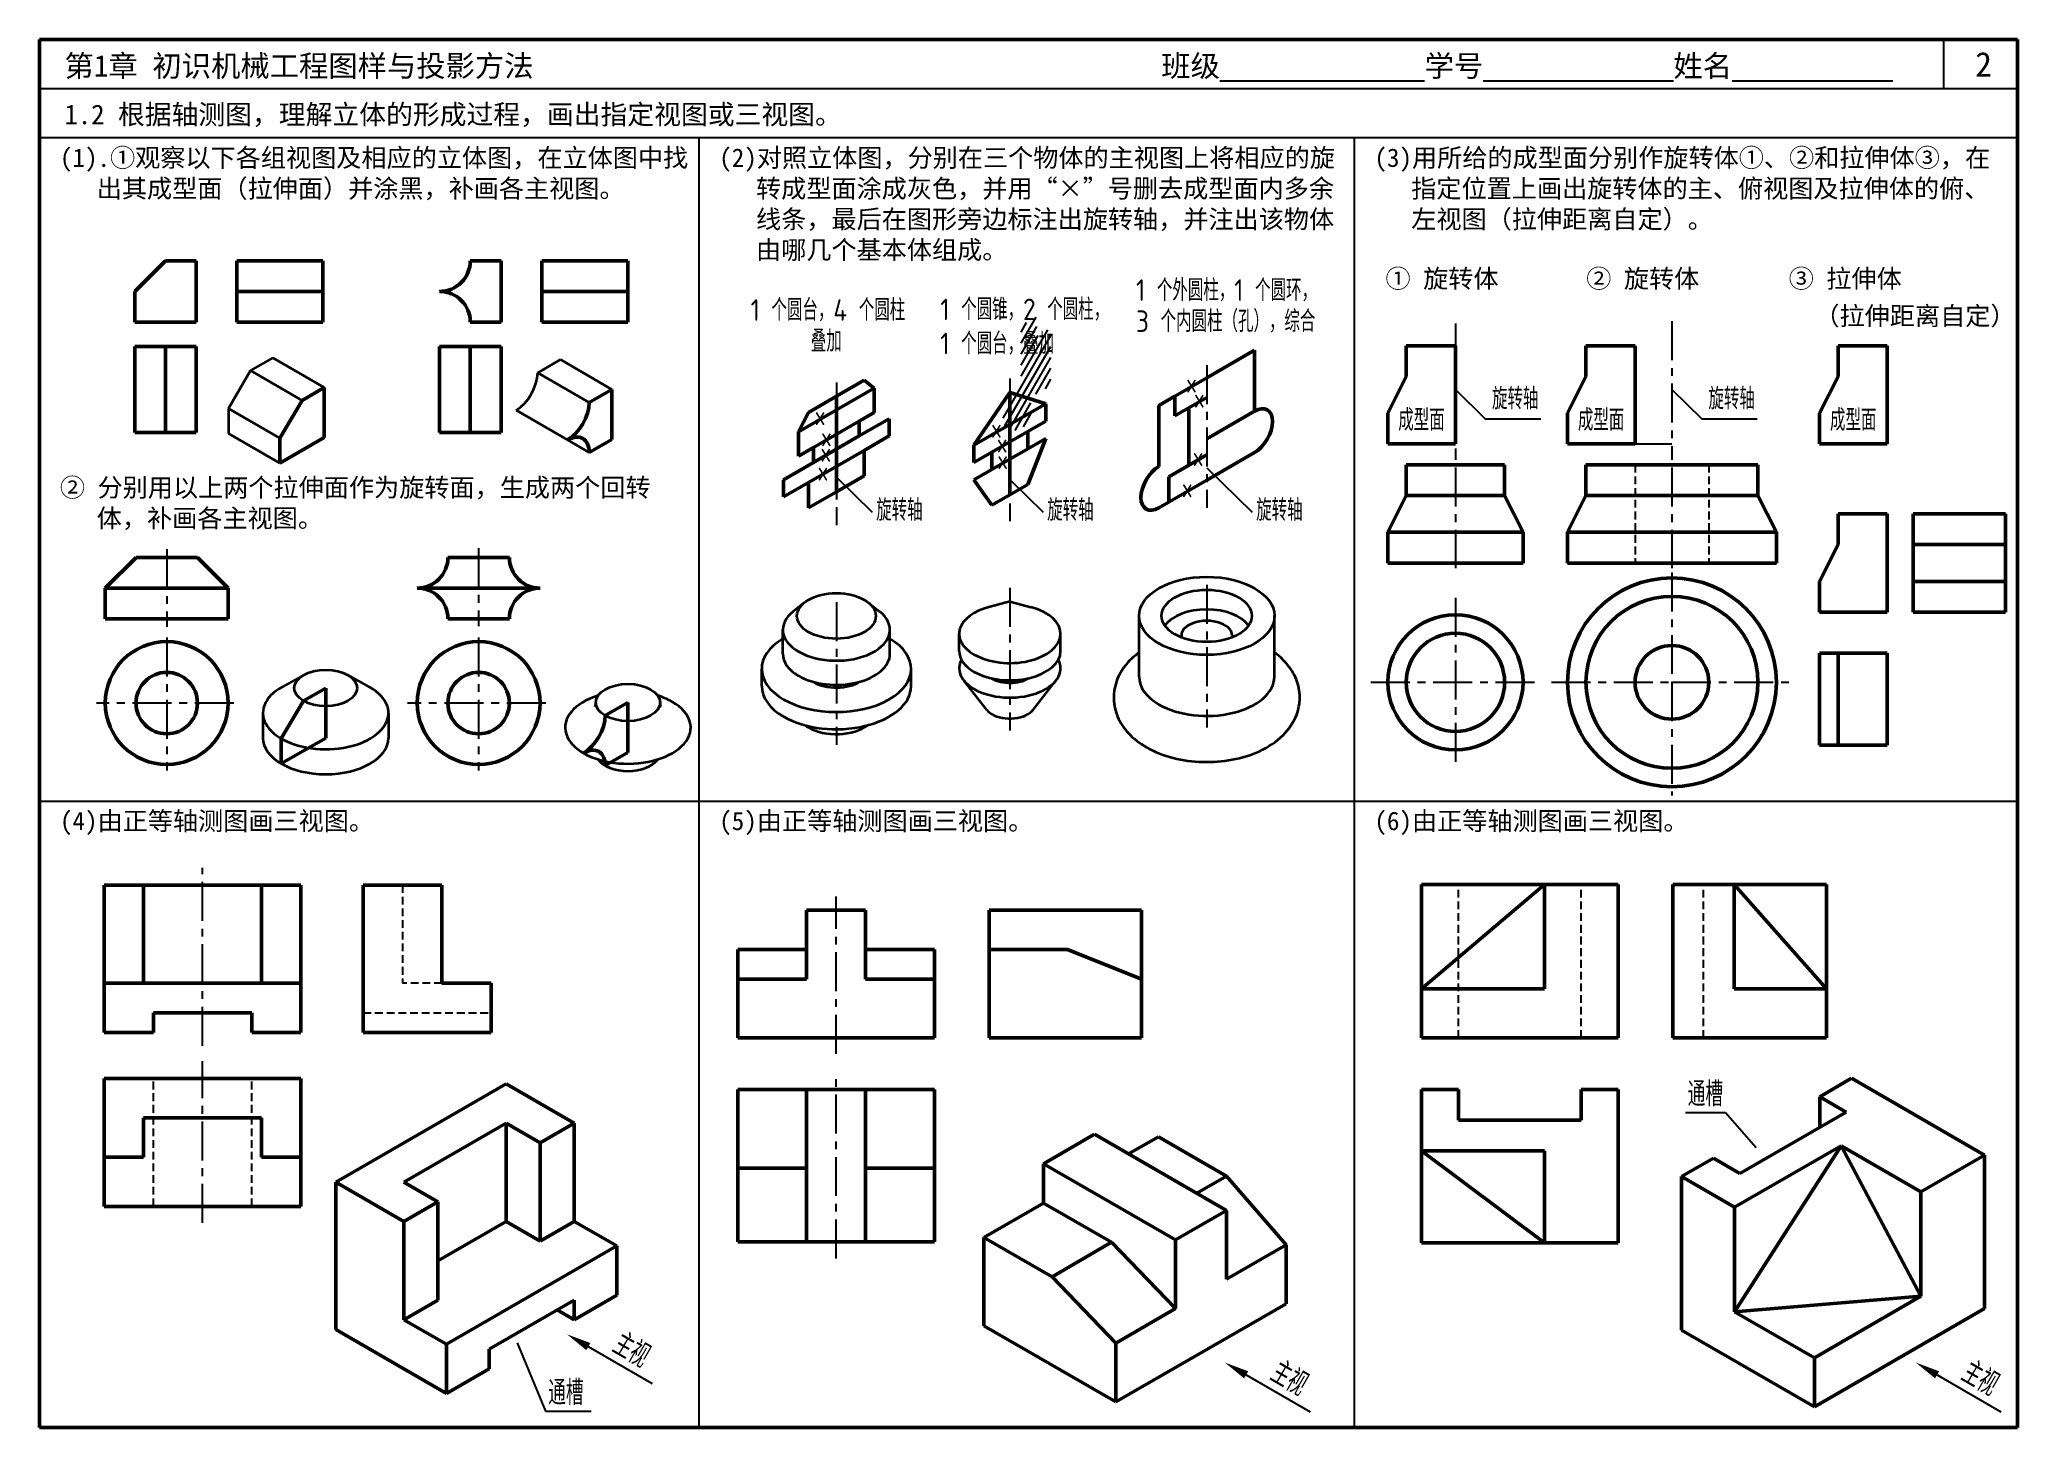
# Model space of a CAD drawing. Header units: millimetres. Extents: x 0 to 322, y 0 to 226.
import ezdxf

# ---------------------------------------------------------------- set-up
doc = ezdxf.new("R2010")
doc.units = ezdxf.units.MM
doc.header["$LTSCALE"] = 0.2
doc.linetypes.add('CENTER', pattern=[50.800000000000004, 31.75, -6.35, 6.35, -6.35])
doc.linetypes.add('HIDDEN', pattern=[9.524999999999999, 6.35, -3.175])
for name, color, linetype in [('点画线层', 7, 'CENTER'), ('答案', 1, 'Continuous'), ('细实线层', 7, 'Continuous')]:
    doc.layers.add(name, color=color, linetype=linetype)
doc.layers.add('粗实线层', color=7, linetype='Continuous', lineweight=50)
doc.styles.get("Standard").update_dxf_attribs({"font": 'gbenor.shx', "height": 4, "bigfont": 'gbcbig.shx'})
doc.styles.add('宋体', font='SimSun.ttf', dxfattribs={"height": 3})

msp = doc.modelspace()

# ---------------------------------------------------------------- texts
at = {"style": '宋体'}
for s, height, p in [('第1章 初识机械工程图样与投影方法', 3.5, (4.054244886859237, 219.9634957533972)), ('班级%%U              %%U学号%%U             %%U姓名%%U           ', 3.5, (182.6129724781542, 219.9634957533972)), ('2', 4, (315.1261329542153, 219.9634957533972)), ('1.2 根据轴测图，理解立体的形成过程，画出指定视图或三视图。', 3.2, (4.054244886859237, 212.2074734292053))]:
    msp.add_text(s, height=height, dxfattribs=at).set_placement(p)
at = {"layer": '答案'}
for s, height, p in [('1 个外圆柱，1 个圆环，', 3.5, (178.5096928004022, 183.4489481624205)), ('1 个圆台，4 个圆柱', 3.5, (115.7629195023439, 180.2161739145161)), ('1 个圆锥，2 个圆柱，', 3.5, (146.6460977169644, 180.314136979805)), ('3 个内圆柱（孔），综合', 3.5, (178.5096928004022, 178.389132021447)), ('叠加', 3.5, (125.5671032676723, 175.1563577735426)), ('1 个圆台，叠加', 3.5, (146.6460977169644, 174.7645065749453)), ('x', 3, (186.6677450841923, 168.5182790712301)), ('x', 3, (187.9422892752281, 166.0692082830784)), ('x', 3, (126.198423655675, 163.2196827642734)), ('x', 3, (127.2235582936304, 159.7742800367257)), ('x', 3, (154.9021913645542, 161.1710651129377)), ('x', 3, (127.1303642356347, 157.2600675370789)), ('x', 3, (155.8341319445139, 158.7499714766973)), ('x', 3, (155.9273260025099, 156.0495212502378)), ('x', 3, (187.7462054706888, 156.5668106073845)), ('x', 3, (126.6643939456548, 154.1871413257148)), ('旋转轴', 3.5, (136.1991478479956, 147.6263520381908)), ('旋转轴', 3.5, (164.0430276307265, 147.6263520381908)), ('x', 3, (185.9814523067745, 151.4727423692242)), ('旋转轴', 3.5, (198.0635445640971, 147.6263520381908))]:
    msp.add_text(s, height=height, dxfattribs=at).set_placement(p)
at = {"layer": '细实线层', "style": '宋体'}
for s, p in [('① 旋转体', (219.1156770703179, 185.5766726216111)), ('② 旋转体', (251.797285584324, 185.5766726216111)), ('③ 拉伸体', (284.7585103162231, 185.5766731587271)), ('（拉伸距离自定）', (288.9509440591165, 179.5025404080891))]:
    msp.add_text(s, height=3, dxfattribs=at).set_placement(p)
at = {"layer": '细实线层'}
for s, height, p in [('旋转轴', 3.5, (236.4556312614939, 165.770929813557)), ('旋转轴', 3.5, (271.694809473805, 165.770929813557)), ('成型面', 3.5, (221.199221187599, 162.2949638096985)), ('成型面', 3.5, (250.4383993999101, 162.2949638096985)), ('成型面', 3.5, (291.4804758791166, 162.2949638096985)), ('通槽', 4, (268.3193710604871, 52.28536137051896)), ('通槽', 4, (82.80485122544641, 3.671353024352214))]:
    msp.add_text(s, height=height, dxfattribs=at).set_placement(p)
for p in [(92.9043952854789, 12.36479081358161), (200.0031875375664, 7.765013789519926), (312.486952246843, 7.765013789519941)]:
    msp.add_text('主视', height=4, rotation=329.9999999999999, dxfattribs=at).set_placement(p)
at = {"layer": '细实线层', "char_height": 3, "attachment_point": 1, "style": '宋体'}
for s, insert, width in [('\\pi-6,l6;(1).①观察以下各组视图及相应的立体图，在立体图中找出其成型面（拉伸面）并涂黑，补画各主视图。', (3.31346700571703, 208.2608935472516), 102.8974316400685), ('\\pi-6,l6;(2)对照立体图，分别在三个物体的主视图上将相应的旋转成型面涂成灰色，并用“×”号删去成型面内多余线条，最后在图形旁边标注出旋转轴，并注出该物体由哪几个基本体组成。\\P\\pi0,l0; ', (110.6468003390504, 208.2608935472516), 103.3531996609496), ('\\pi-6,l6;(3)用所给的成型面分别作旋转体①、②和拉伸体③，在指定位置上画出旋转体的主、俯视图及拉伸体的俯、左视图（拉伸距离自定）。', (217.313467005717, 208.2608935472516), 101.5486701476052), ('\\pi-6,l6;② 分别用以上两个拉伸面作为旋转面，生成两个回转体，补画各主视图。', (3.313467005717019, 154.5559489519167), 102.8974316400685), ('(4)由正等轴测图画三视图。', (3.313467005717058, 100.2608935472516), 96.44860402883194), ('(5)由正等轴测图画三视图。 ', (110.6468003390504, 100.2608935472516), 88.0958783437602), ('(6)由正等轴测图画三视图。', (217.313467005717, 100.2608935472515), 86.98218201647592)]:
    msp.add_mtext(s, dxfattribs=dict(at, insert=insert, width=width))

# ---------------------------------------------------------------- hatches: boundary and pattern name
at = {"layer": '细实线层', "extrusion": (0.7071067811865474, -0.4082482904638631, 0.577350269189626)}
h = msp.add_hatch(dxfattribs=at)
h.set_pattern_fill('ANSI31', color=256, scale=0.4874999999999992, angle=-45, style=0)
h.set_pattern_definition([(360, (291.3377961965685, 60.2579405600064), (-9.205938962530958e-16, 1.5478125), [])])
h.paths.add_polyline_path([(226.6445383709261, -92.91812295504675, 1), (220.805112556335, -98.7575487696394), (222.4281469123043, -100.3805831256085), (225.9966851095183, -96.81204492839456), (229.2427538214587, -100.058113640335), (237.3530675525402, -91.94779990925348), (235.0808192266909, -89.67555158340417), (237.8383261106188, -86.9180446994763), (235.2414713685577, -84.32118995741523)])

# ---------------------------------------------------------------- linework, layer by layer
at = {"lineweight": 50}
for p, q in [((322, 226), (0, 226)), ((0, 226), (0, 0)), ((322, 0), (322, 226)), ((0, 0), (322, 0))]:
    msp.add_line(p, q, dxfattribs=at)
for p, q in [((310, 218), (310, 226)), ((322, 218), (0, 218)), ((322, 210), (0, 210)), ((107.3333333333333, 210), (107.3333333333333, 1.4210854715202e-14)), ((214, 210), (214, 1.4210854715202e-14)), ((300.790494000741, 132.750550243315), (290.6510782824927, 132.750550243315)), ((2.842170943040401e-14, 102), (322, 102)), ((145.6814992340701, 63.41894815247485), (145.6814992340701, 67.28730411679135)), ((154.5756111604639, 67.28730411679135), (154.5756111604639, 63.41894815247485)), ((256.9961691463478, 63.41894815247485), (256.9961691463478, 67.28730411679135)), ((265.8902810727417, 67.28730411679135), (265.8902810727417, 63.41894815247485)), ((141.7851325554279, 63.41894815247485), (145.6814992340701, 63.41894815247485)), ((154.5756111604639, 63.41894815247485), (158.4719778391061, 63.41894815247485)), ((253.0998024677056, 63.41894815247485), (256.9961691463478, 63.41894815247485)), ((265.8902810727417, 63.41894815247485), (269.7866477513838, 63.41894815247485)), ((141.7851325554279, 55.03937774060296), (145.6814992340701, 55.03937774060296)), ((145.6814992340701, 55.03937774060296), (145.6814992340701, 51.17102177628652)), ((253.0998024677056, 55.03937774060296), (256.9961691463478, 55.03937774060296)), ((256.9961691463478, 55.03937774060296), (256.9961691463478, 51.17102177628652)), ((196.4363697072289, 8.56753869782024), (206.8286745856186, 2.567538688177152)), ((308.9201344165054, 8.567538697820254), (319.3124392948952, 2.567538688177166))]:
    msp.add_line(p, q)
for points in [[(196.7697030401708, 9.1448889672359), (196.1030363742871, 7.990188428404579), (192.972268090735, 10.5675386954713)], [(309.2534677494473, 9.144888967235914), (308.5868010835636, 7.990188428404593), (305.4560328000116, 10.56753869547131)]]:
    msp.add_solid(points)
at = {"layer": '点画线层'}
for p, q in [((230.5092393092234, 179.7426647069016), (230.5092393092234, 157.5491990877157)), ((265.7484175215345, 180.1282312287237), (265.7484175215345, 157.5491990877157)), ((230.5092393092235, 156.3142662154586), (230.5092393092235, 139.9348307084068)), ((265.7484175215355, 156.3142662154586), (265.7484175215355, 139.9348307084068)), ((20.70288445646565, 143.0033604076804), (20.70288445646565, 130.3926969975367)), ((71.48393200007831, 143.1774124487318), (71.48393200007831, 130.4642234050722)), ((265.7484175215355, 139.1989150693631), (265.7484175215355, 121.3324232855481)), ((230.5092393092235, 135.0714884689411), (230.5092393092235, 107.5609178661577)), ((20.70288445646565, 128.6582318422783), (20.70288445646565, 106.987202010807)), ((71.48393200007831, 128.6582318422783), (71.48393200007831, 106.987202010807)), ((216.7332532862317, 121.3324232855481), (243.9196786402437, 121.3324232855481)), ((246.1319000719815, 121.3324232855481), (265.7484175215355, 121.3324232855481)), ((265.7484175215355, 121.3324232855481), (285.3141646922197, 121.3324232855481)), ((265.7484175215355, 121.3324232855481), (265.7484175215355, 102.9046463781741)), ((31.64051370919879, 117.9580166514858), (9.28079888109005, 117.9580166514858)), ((82.42156125281326, 117.9580166514858), (59.87406761195325, 117.9580166514858))]:
    msp.add_line(p, q, dxfattribs=at)
at = {"layer": '点画线层', "extrusion": (0.7071067811865476, -0.408248290463863, 0.5773502691896257)}
for p, q in [((157.9700947837103, 170.7910974387507, -16.51546656122587), (157.9700947837103, 147.5659377420012, -32.93813447693793)), ((190.0173598521347, 172.9829454561137, -55.42543838694209), (190.0173598521347, 149.7577857593643, -71.84810630265412)), ((129.7247742859714, 170.1528851386842, 16.42266791571203), (129.7247742859714, 146.9277254419347)), ((157.9700947837103, 136.733509165137, -32.93813447693793), (157.9700947837103, 113.5083494683876, -49.36080239264999)), ((190.0173598521346, 137.2139906397927, -71.8481063026541), (190.0173598521346, 113.9888309430432, -88.27077421836623)), ((129.7247742859714, 134.3927354835416), (129.7247742859714, 111.1675757867922, -16.42266791571206))]:
    msp.add_line(p, q, dxfattribs=at)
at = {"layer": '答案', "lineweight": 50}
for p, q in [((15.50781048863337, 184.9870589382091), (20.50781048863337, 189.9870589382091)), ((25.50781048863337, 189.9870589382091), (20.50781048863337, 189.9870589382091)), ((25.50781048863337, 179.9870589382091), (25.50781048863337, 189.9870589382091)), ((75.12881851387647, 189.9870589382091, -9.741882552783748), (70.12881851387647, 189.9870589382091, -9.741882552783748)), ((75.12881851387647, 179.9870589382091, -9.741882552783748), (75.12881851387647, 189.9870589382091, -9.741882552783748)), ((15.50781048863337, 179.9870589382091), (15.50781048863337, 184.9870589382091)), ((25.50781048863337, 179.9870589382091), (15.50781048863337, 179.9870589382091)), ((75.12881851387647, 179.9870589382091, -9.741882552783748), (70.12881851387647, 179.9870589382091, -9.741882552783748)), ((129.7247742859714, 167.9052890947058, 14.83337751164687), (125.1802782030004, 165.2815230578714, 18.54394302543211)), ((129.7247742859714, 152.359415823985, 3.84078510245347), (129.7247742859714, 167.9052890947058, 14.83337751164687)), ((157.9700947837103, 168.5435013947723, -18.10475696529101), (152.127170760981, 159.9256966378563, -17.04237391707984)), ((157.9700947837103, 151.8738301020623, -29.89199457651697), (157.9700947837103, 168.5435013947723, -18.10475696529101)), ((184.8236497992847, 167.9240592429251, -52.64164138281593), (182.2267950572238, 166.4247644585498, -50.521318364757)), ((184.8236497992847, 164.7399645594691, -54.89313632542768), (184.8236497992847, 167.9240592429251, -52.64164138281595)), ((125.1802782030004, 165.2815230578714, 18.54394302543211), (123.5572438470303, 162.0968676915697, 18.27985462374484)), ((182.2267950572238, 166.4247644585498, -50.521318364757), (182.2267950572254, 156.4978812977751, -57.54068476378907)), ((187.0958981251341, 166.051847742064, -56.74841931450231), (184.8236497992847, 164.7399645594691, -54.89313632542768)), ((187.0958981251341, 156.6868641103595, -63.37046274618156), (187.0958981251341, 166.051847742064, -56.74841931450231)), ((123.5572438470303, 162.0968676915697, 18.27985462374484), (123.5572438470303, 158.1635744419156, 15.49859629451916)), ((123.5572438470303, 158.1635744419156, 15.49859629451916), (125.9917956653493, 159.5691635895782, 13.51079305877027)), ((125.9917956653493, 159.5691635895782, 13.51079305877027), (125.9917956653493, 157.1342678177043, 11.78906174699579)), ((152.127170760981, 159.9256966378563, -17.04237391707984), (152.127170760981, 157.1162014101914, -19.02898704427296)), ((152.127170760981, 157.1162014101914, -19.02898704427296), (155.0486324879819, 158.8029081247025, -21.41435055568023)), ((155.0486324879819, 158.8029081247025, -21.41435055568023), (155.0486324879819, 155.9934132424216, -23.40096343864992)), ((125.9917956653493, 157.1342678177043, 11.78906174699579), (121.1226925974387, 154.3230898507342, 15.76466775412938)), ((155.0486324879819, 155.9934132424216, -23.40096343864992), (152.127170760981, 154.3067065279106, -21.01559992724267)), ((183.8498294131936, 154.8127454657127, -60.72005874142581), (187.0958981251341, 156.6868641103595, -63.37046274618156)), ((183.8498294131936, 150.692152488163, -63.63375797836088), (183.8498294131936, 154.8127454657127, -60.72005874142581)), ((222.5092393092234, 151.7634347182827), (222.5092393092234, 156.7634347182827)), ((222.5092393092234, 156.7634347182827), (238.5092393092234, 156.7634347182827)), ((238.5092393092235, 151.7634347182827), (238.5092393092234, 156.7634347182827)), ((251.7484175215345, 151.7634347182827), (251.7484175215345, 156.7634347182827)), ((251.7484175215345, 156.7634347182827), (279.7484175215366, 156.7634347182827)), ((279.7484175215366, 151.7634347182827), (279.7484175215366, 156.7634347182827)), ((121.1226925974387, 154.3230898507342, 15.76466775412938), (121.1226925974387, 151.5135946230693, 13.77805462693629)), ((121.1226925974387, 151.5135946230693, 13.77805462693629), (125.1802782030004, 153.8562427647002, 10.46504985317375)), ((125.1802782030004, 153.8562427647002, 10.46504985317375), (125.1802782030004, 149.7356497871505, 7.551350616238697)), ((125.1802782030004, 149.7356497871505, 7.551350616238697), (129.7247742859714, 152.359415823985, 3.84078510245347)), ((152.127170760981, 154.3067065279106, -21.01559992724267), (155.0486324879819, 150.1871230591962, -27.50663060074549)), ((155.0486324879819, 150.1871230591962, -27.50663060074549), (157.9700947837103, 151.8738301020623, -29.89199457651697)), ((219.5092393092234, 145.7634347182827), (222.5092393092234, 151.7634347182827)), ((222.5092393092234, 151.7634347182827), (238.5092393092234, 151.7634347182827)), ((241.5092393092235, 145.7634347182827), (238.5092393092235, 151.7634347182827)), ((248.7484175215345, 145.7634347182827), (251.7484175215345, 151.7634347182827)), ((251.7484175215345, 151.7634347182827), (279.7484175215366, 151.7634347182827)), ((282.7484175215366, 145.7634347182827), (279.7484175215366, 151.7634347182827)), ((182.2267950572238, 149.7550931658398, -62.30855597598298), (183.8498294131936, 150.692152488163, -63.63375797836088)), ((305.0356116076871, 148.750550243315), (305.0356116076871, 132.750550243315)), ((305.0356116076871, 148.750550243315), (320.0356116076871, 148.750550243315)), ((320.0356116076871, 148.750550243315), (320.0356116076871, 132.750550243315)), ((219.5092393092234, 140.7634347182827), (219.5092393092234, 145.7634347182827)), ((219.5092393092234, 145.7634347182827), (241.5092393092235, 145.7634347182827)), ((241.5092393092235, 140.7634347182827), (241.5092393092235, 145.7634347182827)), ((248.7484175215345, 140.7634347182827), (248.7484175215345, 145.7634347182827)), ((248.7484175215345, 145.7634347182827), (282.7484175215366, 145.7634347182827)), ((282.7484175215366, 140.7634347182827), (282.7484175215366, 145.7634347182827)), ((305.0356116076871, 143.750550243315), (320.0356116076871, 143.750550243315)), ((10.70288445646565, 136.6786972987804), (15.70288445646566, 141.6786972987804)), ((25.70288445646565, 141.6786972987804), (15.70288445646566, 141.6786972987804)), ((30.70288445646565, 136.6786972987804), (25.70288445646565, 141.6786972987804)), ((76.48393200007828, 141.6786972987805), (66.48393200007831, 141.6786972987804)), ((241.5092393092235, 140.7634347182827), (219.5092393092234, 140.7634347182827)), ((282.7484175215366, 140.7634347182827), (248.7484175215345, 140.7634347182827)), ((10.70288445646565, 131.6786972987804), (10.70288445646565, 136.6786972987804)), ((10.70288445646565, 136.6786972987804), (30.70288445646565, 136.6786972987804)), ((30.70288445646565, 131.6786972987804), (30.70288445646565, 136.6786972987804)), ((61.48393200007831, 136.6786972987805), (81.48393200007828, 136.6786972987805)), ((305.0356116076871, 137.750550243315), (320.0356116076871, 137.750550243315)), ((305.0356116076871, 132.750550243315), (320.0356116076871, 132.750550243315)), ((10.70288445646565, 131.6786972987804), (30.70288445646565, 131.6786972987804)), ((76.48393200007831, 131.6786972987804), (66.48393200007831, 131.6786972987804)), ((300.790494000741, 126.1002957466574), (289.790494000741, 126.1002957466574)), ((289.790494000742, 126.1002957466574), (289.790494000742, 111.1002957466574)), ((292.790494000741, 111.1002957466574), (292.790494000741, 126.1002957466574)), ((300.790494000741, 126.1002957466574), (300.790494000741, 111.1002957466574)), ((289.790494000742, 111.1002957466574), (300.79049400074, 111.1002957466574)), ((10.53682084306149, 88.33036029816665), (42.53682087602942, 88.33036029816665)), ((10.53682084306149, 64.33036032618926), (10.53682084306149, 88.33036029816665)), ((16.93682085295183, 72.33036032618931), (16.93682085295188, 88.33036029816665)), ((36.13682086613909, 72.33036032618931), (36.13682086613909, 88.33036029816665)), ((42.53682087602942, 64.33036032618926), (42.53682087602942, 88.33036029816665)), ((52.70192608475668, 88.33036029816665), (65.50192608228406, 88.33036029816665)), ((52.70192608475668, 88.33036029816665), (52.70192608475668, 64.33036032618926)), ((65.50192608228406, 88.33036029816665), (65.50192608228406, 72.33036032618931)), ((224.9961691463478, 71.41894815247485), (224.9961691463478, 88.41894815247485)), ((224.9961691463478, 88.41894815247485), (244.9961691463478, 88.41894815247485)), ((224.9961691463478, 71.4189481524748), (244.9961691463478, 88.4189481524748)), ((256.9961691463478, 88.41894815247485), (244.9961691463478, 88.41894815247485)), ((244.9961691463478, 88.41894815247485), (244.9961691463478, 71.41894815247485)), ((256.9961691463478, 63.41894815247485), (256.9961691463478, 88.41894815247485)), ((265.8902810727417, 63.41894815247485), (265.8902810727417, 88.41894815247485)), ((275.8902810727417, 88.41894815247485), (265.8902810727417, 88.41894815247485)), ((275.8902810727417, 71.41894815247485), (275.8902810727417, 88.41894815247485)), ((275.8902810727417, 88.41894815247485), (290.8902810727417, 88.41894815247485)), ((275.8902810727417, 88.41894815247485), (290.8902810727417, 71.41894815247485)), ((290.8902810727417, 88.41894815247485), (290.8902810727417, 71.41894815247485)), ((124.8814992546955, 84.21894810877171), (134.4814992134446, 84.21894810877171)), ((124.8814992546955, 84.21894810877171), (124.8814992546955, 73.01894813306495)), ((134.4814992134446, 84.21894810877171), (134.4814992134446, 73.01894813306495)), ((154.5756111604639, 84.21894810877171), (154.5756111604639, 63.41894815247485)), ((154.5756111604639, 84.21894810877171), (179.375611186972, 84.21894810877171)), ((179.375611186972, 84.21894810877171), (179.375611186972, 63.41894815247485)), ((113.68149923407, 63.41894815247485), (113.68149923407, 77.81894811346967)), ((113.68149923407, 77.81894811346967), (124.8814992546955, 77.81894811346967)), ((134.4814992134446, 77.81894811346967), (145.68149923407, 77.81894811346967)), ((145.68149923407, 63.41894815247485), (145.68149923407, 77.81894811346967)), ((154.5756111604639, 77.81894811346967), (167.3756111988712, 77.81894811346967)), ((167.3756111988712, 77.81894811346967), (179.375611186972, 73.01894813306495)), ((10.53682084306149, 72.33036032618931), (42.53682087602942, 72.33036032618931)), ((65.50192608928973, 72.33036032618931), (73.50192610247689, 72.33036032618931)), ((73.50192610247689, 72.33036032618931), (73.50192610247689, 64.33036032618926)), ((124.8814992546955, 73.01894813306495), (113.68149923407, 73.01894813306495)), ((145.68149923407, 73.01894813306495), (134.4814992134446, 73.01894813306495)), ((224.9961691463478, 63.41894815247485), (224.9961691463478, 71.41894815247485)), ((244.9961691463478, 71.41894815247485), (224.9961691463478, 71.41894815247485)), ((290.8902810727417, 71.41894815247485), (275.8902810727417, 71.41894815247485)), ((290.8902810727417, 63.41894815247485), (290.8902810727417, 71.41894815247485)), ((18.53682085954546, 64.33036032618926), (18.53682085954551, 67.53036030970534)), ((18.53682085954551, 67.53036030970534), (34.53682085954551, 67.53036030970534)), ((34.53682085954551, 64.33036032618926), (34.53682085954551, 67.53036030970534)), ((10.53682084306149, 64.33036032618926), (18.53682085954551, 64.33036032618926)), ((34.53682085954551, 64.33036032618926), (42.53682087602942, 64.33036032618926)), ((52.70192608475668, 64.33036032618926), (73.50192610247689, 64.33036032618926)), ((113.68149923407, 63.41894815247485), (145.68149923407, 63.41894815247485)), ((154.5756111604639, 63.41894815247485), (179.375611186972, 63.41894815247485)), ((224.9961691463478, 63.41894815247485), (256.9961691463478, 63.41894815247485)), ((265.8902810727417, 63.41894815247485), (290.8902810727417, 63.41894815247485)), ((10.53682084306149, 56.80341464904379), (10.53682084306149, 36.00341463132359)), ((10.53682084306149, 56.80341464904379), (42.53682087602942, 56.80341464904379)), ((42.53682087602942, 56.80341464904379), (42.53682087602942, 36.00341463132359)), ((113.68149923407, 55.03937774060296), (113.68149923407, 30.2393777140948)), ((113.68149923407, 55.03937774060296), (145.68149923407, 55.03937774060296)), ((124.8814992546955, 55.03937774060296), (124.8814992546955, 30.2393777140948)), ((134.4814992134446, 55.03937774060296), (134.4814992134446, 30.2393777140948)), ((145.68149923407, 55.03937774060296), (145.68149923407, 30.2393777140948)), ((224.9961691463478, 55.03937774060296), (230.9961691463478, 55.03937774060296)), ((224.9961691463478, 45.03937774060294), (224.9961691463478, 55.03937774060296)), ((230.9961691463478, 50.03937774060294), (230.9961691463478, 55.03937774060296)), ((250.9961691463478, 55.03937774060296), (256.9961691463478, 55.03937774060296)), ((250.9961691463478, 55.03937774060296), (250.9961691463478, 50.03937774060294)), ((256.9961691463478, 55.03937774060296), (256.9961691463478, 30.03937774060294)), ((16.93682085295188, 50.40341467047288), (36.13682086613909, 50.40341467047287)), ((16.93682085295188, 44.00341464451076), (16.93682085295188, 50.40341467047287)), ((36.13682086613909, 44.00341464451076), (36.13682086613909, 50.40341467047287)), ((250.9961691463478, 50.03937774060294), (230.9961691463478, 50.03937774060294)), ((10.53682084306149, 44.0034146515164), (16.93682085295188, 44.0034146515164)), ((36.13682086613909, 44.0034146515164), (42.53682087602942, 44.0034146515164)), ((113.68149923407, 42.23937770219565), (124.8814992546955, 42.23937770219565)), ((134.4814992134446, 42.23937770219565), (145.68149923407, 42.23937770219565)), ((224.9961691463478, 45.03937774060294), (244.9961691463478, 45.03937774060294)), ((224.9961691463478, 30.03937774060294), (224.9961691463478, 45.03937774060294)), ((244.9961691463478, 30.03937774060294), (224.9961691463478, 45.03937774060294)), ((244.9961691463478, 45.03937774060294), (244.9961691463478, 30.03937774060294)), ((10.53682084306149, 36.00341463132359), (42.53682087602942, 36.00341463132359)), ((113.68149923407, 30.2393777140948), (145.68149923407, 30.2393777140948)), ((244.9961691463478, 30.03937774060294), (224.9961691463478, 30.03937774060294)), ((256.9961691463478, 30.03937774060294), (244.9961691463478, 30.03937774060294))]:
    msp.add_line(p, q, dxfattribs=at)
at = {"layer": '答案'}
for p, q in [((259.7484175215345, 160.146600347953), (265.7484175215345, 160.146600347953)), ((129.7247742859714, 154.7458311298774, 5.528235547977392), (135.5673697606002, 149.0639850312631)), ((190.0173598521347, 156.2743964890258, 7.015475647266932), (197.4317664767017, 149.0639850312631)), ((157.9700947837102, 154.3554353938903, 5.148394287231318), (163.4112495433312, 149.0639850312631))]:
    msp.add_line(p, q, dxfattribs=at)
at = {"layer": '答案', "linetype": 'HIDDEN'}
for p, q in [((259.7484175215345, 156.7634347182827), (259.7484175215345, 140.7634347182827)), ((271.7484175215366, 156.7634347182827), (271.7484175215366, 140.7634347182827)), ((59.1019260633276, 88.33036029816665), (59.1019260633276, 72.33036032618931)), ((230.9961691463478, 63.41894815247485), (230.9961691463478, 88.41894815247485)), ((250.9961691463478, 63.41894815247485), (250.9961691463478, 88.41894815247485)), ((270.8902810727417, 63.41894815247485), (270.8902810727417, 88.41894815247485)), ((65.50192608928973, 72.33036032618931), (59.1019260633276, 72.33036032618931)), ((52.70192608475668, 67.53036030970534), (73.50192610247689, 67.53036030970534)), ((18.53682085954546, 36.00341463132359), (18.53682085954563, 56.80341464904379)), ((34.53682085954551, 36.00341463132359), (34.53682085954551, 56.80341464904379))]:
    msp.add_line(p, q, dxfattribs=at)
at = {"layer": '答案', "linetype": 'CENTER'}
for p, q in [((26.53682085954546, 62.16278361425029), (26.53682085954546, 91.14966746022318)), ((129.68149923407, 60.85686457984576), (129.68149923407, 86.47915048229066)), ((26.53682085954546, 33.31493745901295), (26.53682085954546, 59.62272181110032)), ((129.68149923407, 27.52862776215117), (129.68149923407, 57.29958011412191))]:
    msp.add_line(p, q, dxfattribs=at)
at = {"layer": '答案', "lineweight": 50}
for centre, radius in [((265.7484175215355, 121.3324232855481), 17.00000000000102), ((265.7484175215355, 121.3324232855481), 14.00000000000102), ((230.5092393092235, 121.3324232855481), 11.00000000000003), ((230.5092393092235, 121.3324232855481), 8.000000000000028), ((265.7484175215355, 121.3324232855481), 6.000000000001023)]:
    msp.add_circle(centre, radius, dxfattribs=at)
for centre, start, end in [((65.1288185138765, 189.9870589382091, -9.741882552783748), 269.9999999999997, 0), ((65.12881851387647, 179.9870589382091, -9.741882552783748), 0, 90), ((61.48393200007834, 141.6786972987805), 269.9999999999997, 0), ((81.48393200007828, 141.6786972987805), 180, 270), ((61.48393200007831, 131.6786972987804), 0, 90), ((81.48393200007831, 131.6786972987804), 90, 180)]:
    msp.add_arc(centre, 5, start, end, dxfattribs=at)
at = {"layer": '答案', "lineweight": 50, "extrusion": (0.7071067811865476, -0.408248290463863, 0.5773502691896257)}
msp.add_arc((223.7248254636317, -95.83783586234426, 31.7426801600931), 4.1290975917337, 45.00000000000031, 225.0000000000003, dxfattribs=at)
at = {"layer": '粗实线层'}
for p, q in [((32.12513473767399, 179.9870589382091), (32.12513473767399, 189.9870589382091)), ((32.12513473767399, 189.9870589382091), (46.12513473767399, 189.9870589382091)), ((46.12513473767399, 179.9870589382091), (46.12513473767399, 189.9870589382091)), ((81.74614276291709, 179.9870589382091, -9.74188255278375), (81.74614276291709, 189.9870589382091, -9.74188255278375)), ((81.74614276291709, 189.9870589382091, -9.74188255278375), (95.74614276291709, 189.9870589382091, -9.74188255278375)), ((95.74614276291709, 179.9870589382091, -9.74188255278375), (95.74614276291709, 189.9870589382091, -9.74188255278375)), ((32.12513473767399, 184.9870589382091), (46.12513473767399, 184.9870589382091)), ((81.74614276291709, 184.9870589382091, -9.74188255278375), (95.74614276291709, 184.9870589382091, -9.74188255278375)), ((32.12513473767399, 179.9870589382091), (46.12513473767399, 179.9870589382091)), ((81.74614276291709, 179.9870589382091, -9.74188255278375), (95.74614276291709, 179.9870589382091, -9.74188255278375)), ((25.50781048863337, 176.0008245757906), (15.50781048863337, 176.0008245757906)), ((15.50781048863337, 176.0008245757906), (15.50781048863337, 162.0008245757906)), ((20.50781048863337, 176.0008245757906), (20.50781048863335, 162.0008245757906)), ((25.50781048863337, 162.0008245757906), (25.50781048863337, 176.0008245757906)), ((75.12881851387647, 176.0008245757906, -9.74188255278375), (65.12881851387647, 176.0008245757906, -9.74188255278375)), ((65.12881851387647, 176.0008245757906, -9.74188255278375), (65.12881851387647, 162.0008245757906, -9.74188255278375)), ((70.12881851387647, 176.0008245757906, -9.74188255278375), (70.12881851387645, 162.0008245757906, -9.74188255278375)), ((75.12881851387647, 162.0008245757906, -9.74188255278375), (75.12881851387647, 176.0008245757906, -9.74188255278375)), ((222.5092393092234, 171.146600347953), (222.5092393092234, 176.146600347953)), ((222.5092393092234, 176.146600347953), (230.5092393092234, 176.146600347953)), ((230.5092393092234, 176.146600347953), (230.5092393092234, 160.146600347953)), ((251.7484175215345, 171.146600347953), (251.7484175215345, 176.146600347953)), ((251.7484175215345, 176.146600347953), (259.7484175215345, 176.146600347953)), ((259.7484175215345, 176.146600347953), (259.7484175215345, 160.146600347953)), ((292.790494000741, 171.146600347953), (292.790494000741, 176.146600347953)), ((292.790494000741, 176.146600347953), (300.790494000741, 176.146600347953)), ((300.790494000741, 176.146600347953), (300.790494000741, 160.146600347953)), ((219.5092393092234, 165.146600347953), (222.5092393092234, 171.146600347953)), ((248.7484175215345, 165.146600347953), (251.7484175215345, 171.146600347953)), ((289.790494000741, 165.146600347953), (292.790494000741, 171.146600347953)), ((46.35650777618048, 169.3313237920134), (42.74281864871227, 167.2449594015019)), ((46.35650777618048, 161.1897947525964), (46.35650777618048, 169.3313237920152)), ((93.17685216938207, 169.0359549206215), (89.4748594013372, 166.8986083994528)), ((93.17685216938207, 160.8944258812027), (93.17685216938207, 169.0359549206213)), ((42.74281864871136, 167.2449594015021), (39.12912952124407, 161.0878304912825)), ((152.127170760981, 159.9256966378563, -17.04237391707984), (163.8130188064389, 166.6725241526107, -26.58382889143738)), ((219.5092393092234, 160.146600347953), (219.5092393092234, 165.146600347953)), ((248.7484175215345, 160.146600347953), (248.7484175215345, 165.146600347953)), ((289.790494000741, 160.146600347953), (289.790494000741, 165.146600347953)), ((25.50781048863337, 162.0008245757906), (15.50781048863337, 162.0008245757906)), ((39.12912952124589, 157.0170659715733), (46.35650777618321, 161.1897947525965)), ((39.12912952124589, 161.0878304912827), (39.12912952124589, 157.0170659715732)), ((75.12881851387647, 162.0008245757906, -9.74188255278375), (65.12881851387647, 162.0008245757906, -9.74188255278375)), ((89.47485940133356, 158.7570793600354), (93.17685216937844, 160.8944258812041)), ((230.5092393092234, 160.146600347953), (219.5092393092234, 160.146600347953)), ((259.7484175215345, 160.146600347953), (248.7484175215345, 160.146600347953)), ((300.790494000741, 160.146600347953), (289.790494000741, 160.146600347953)), ((292.790494000741, 143.750550243315), (292.790494000741, 148.750550243315)), ((292.790494000741, 148.750550243315), (300.790494000741, 148.750550243315)), ((300.790494000741, 148.750550243315), (300.790494000741, 132.750550243315)), ((289.790494000741, 137.750550243315), (292.790494000741, 143.750550243315)), ((289.790494000741, 132.750550243315), (289.790494000741, 137.750550243315)), ((300.790494000741, 132.750550243315), (289.790494000741, 132.750550243315)), ((46.58772389481146, 120.4068352340345), (42.97403476734326, 118.3204708435229)), ((46.58772389481146, 112.2653061946174), (46.58772389481146, 120.4068352340362)), ((42.97403476734235, 118.3204708435231), (39.36034563987505, 112.1633419333035)), ((95.78379647849124, 118.0484334372875), (92.08180371044637, 115.9110869161187)), ((95.78379647849124, 109.9069043978686), (95.78379647849124, 118.0484334372873)), ((39.36034563987687, 108.0925774135943), (46.58772389481419, 112.2653061946176)), ((39.36034563987687, 112.1633419333037), (39.36034563987687, 108.0925774135942)), ((92.08180371044273, 107.7695578767014), (95.7837964784876, 109.9069043978701)), ((75.95050990252125, 55.94835825031439), (48.23769696500241, 39.94835824083614)), ((87.03563507809986, 49.54835824619331), (75.95050990252125, 55.94835825031439)), ((289.8127597513584, 53.85371755038045), (295.0089128356843, 56.85371869633843)), ((295.0089128356843, 56.85371869633843), (316.659550687042, 44.35371392151347)), ((289.8127597513584, 48.85371564045045), (289.8127597513584, 53.85371755038045)), ((289.8127597513585, 53.85371755038045), (294.14288732163, 51.35371659541545)), ((59.32282211060235, 39.94835824907804), (75.95050987825286, 49.54835825773213)), ((75.95050987825286, 49.54835825773213), (81.49307248816919, 46.3483582428965)), ((75.95050989252834, 49.54835824701755), (75.95050989252834, 33.5483582536111)), ((81.49307248816919, 46.3483582428965), (87.03563507809983, 49.54835824619329)), ((87.03563508381004, 49.54835824866601), (87.03563508381004, 33.54835825525956)), ((294.14288732163, 51.35371659541545), (276.8223770405438, 41.35371277555549)), ((81.49307248816919, 46.34835824042401), (81.49307248816919, 30.34835824701756)), ((163.4405088094566, 42.94464385106625), (171.7543526625538, 47.74464383765246)), ((171.7543526625538, 47.74464383765246), (193.2317826586795, 35.34464384788799)), ((182.1466575097961, 47.3446438450548), (177.2969152434194, 44.54464384206193)), ((182.1466575097961, 47.3446438450548), (193.2317826900856, 40.94464383821401)), ((275.9563515264895, 35.85371067463251), (293.2768618075756, 45.85371449449252)), ((275.9563515264895, 18.85371067463252), (293.2768618075758, 45.85371449449246)), ((293.2768618075758, 45.85371449449246), (306.2672445183904, 38.35371162959757)), ((293.2768618075758, 45.85371449449246), (306.2672445183904, 21.3537116295975)), ((184.9179388048685, 30.54464386171389), (163.4405088094566, 42.94464385106625)), ((163.4405087816194, 42.94464384241218), (163.4405087816193, 36.54464386441828)), ((267.2960963859464, 40.85371258456252), (272.4922494702722, 43.8537137305205)), ((276.8223770405438, 41.35371277555549), (272.4922494702722, 43.85371373052044)), ((316.6595506870422, 44.35371392151347), (306.2672445183904, 38.35371162959751)), ((316.659550687042, 19.35371392151346), (316.659550687042, 44.35371392151347)), ((48.23769693930646, 15.94835825402319), (48.23769693930646, 39.94835825567165)), ((48.23769693930646, 39.94835825567165), (59.32282211274365, 33.54835825278698)), ((59.32282208062381, 39.94835826391372), (64.86538469054014, 36.74835824907808)), ((193.2317826900856, 40.94464383821401), (188.3820404408395, 38.14464384511149)), ((193.2317826900856, 40.94464385140111), (202.9312672228388, 29.74464386250725)), ((267.2960963859464, 15.85371258456247), (267.2960963859464, 40.85371258456252)), ((275.9563515264895, 35.85371067463251), (267.2960963859464, 40.85371258456252)), ((59.32282210560592, 33.54835824866601), (64.86538468554366, 36.74835824619336)), ((64.86538469054014, 36.74835824907805), (64.86538469054014, 20.7483582556716)), ((163.4405087816194, 36.54464386441828), (153.7410242474386, 30.94464385760836)), ((174.5256339312165, 30.14464387529767), (163.4405087816194, 36.54464386441828)), ((275.9563515264895, 18.8537106746325), (275.9563515264895, 35.85371067463251)), ((306.2672445183904, 38.35371162959751), (306.2672445183904, 21.3537116295975)), ((59.32282210560592, 33.54835824866601), (59.32282210560592, 17.54835825525956)), ((75.95050989252834, 33.54835824701755), (64.86538469054014, 27.14835822764896)), ((75.95050989252834, 33.5483582536111), (81.49307248816919, 30.34835824701756)), ((87.03563508381004, 33.54835824701755), (81.49307249530696, 30.34835824454498)), ((93.96383832836105, 29.54835824701755), (87.03563508381004, 33.54835825525956)), ((193.2317826900856, 35.34464385530578), (184.9179388048685, 30.54464385017513)), ((193.2317826900856, 24.14464385404892), (193.2317826900856, 35.34464385530578)), ((66.25102535015694, 13.54835824619337), (93.96383832836105, 29.54835827916125)), ((93.96383832836105, 21.54835824784172), (93.96383832836105, 29.54835824701755)), ((153.7410242353044, 16.54464390361919), (153.7410242353044, 30.94464386461402)), ((153.7410242353044, 30.94464386461402), (164.8261493970357, 24.54464386848781)), ((164.8261493970357, 24.54464386848781), (174.5256339312165, 30.14464387529767)), ((174.5256339483471, 30.14464386211057), (184.9179388048685, 19.34464387282)), ((184.9179388048685, 30.54464385017513), (184.9179388048685, 19.34464387446839)), ((202.9312671942879, 29.74464384355065), (193.2317826900856, 24.14464385404892)), ((202.9312671942879, 20.14464388851064), (202.9312671942879, 29.74464384355065)), ((164.8261494155938, 24.54464386766361), (175.2184542721152, 13.74464386848265)), ((59.32282210560592, 17.54835825525956), (64.86538469054014, 20.7483582556716)), ((87.03563508381004, 20.74835824784176), (73.17922859470795, 12.7483582313578)), ((93.96383832836105, 21.54835824784172), (87.03563508381004, 17.54835823959976)), ((87.03563508381004, 17.54835823959976), (87.03563508381004, 20.74835824784176)), ((175.2184542721152, 4.144643887892528), (202.9312671942879, 20.14464388851064)), ((184.9179388048685, 19.34464387446839), (175.2184542721152, 13.74464386848265)), ((306.2672445183904, 21.3537116295975), (275.9563515264895, 18.8537106746325)), ((306.2672445183904, 21.3537116295975), (288.9467342373041, 11.35370780973754)), ((288.9467342373041, 3.353707809737543), (316.659550687042, 19.35371392151346)), ((66.25102535015694, 13.54835824701755), (59.32282210560592, 17.54835825525956)), ((87.03563508381004, 17.54835823959976), (84.26435378456196, 19.14835824372082)), ((175.2184542721152, 4.144643890365103), (153.7410242353044, 16.54464390361919)), ((288.9467342373041, 11.35370780973757), (275.9563515264895, 18.85371067463252)), ((66.25102535015694, 5.548358247017546), (48.23769693930646, 15.94835825402319)), ((66.25102535015694, 5.548358247017546), (66.25102535015694, 13.54835824619337)), ((175.2184542721152, 13.74464386848265), (175.2184542721152, 4.144643890365103)), ((267.2960963859464, 15.85371258456247), (288.9467342373041, 3.353707809737543)), ((73.17922859470795, 12.7483582313578), (73.17922859470795, 9.548358247841719)), ((288.9467342373041, 3.353707809737543), (288.9467342373041, 11.35370780973757)), ((73.17922859470795, 9.548358247841719), (66.25102535015694, 5.548358239599764))]:
    msp.add_line(p, q, dxfattribs=at)
at = {"layer": '粗实线层', "lineweight": 35}
for p, q in [((37.97465808871402, 174.1705869653794), (34.36096896124582, 172.0842225748678)), ((46.35650777618048, 169.3313237920134), (37.97465808871311, 174.1705869653797)), ((34.36096896124491, 172.0842225748689), (30.74727983377761, 165.9270936646493)), ((42.74281864871136, 167.2449594015021), (34.36096896124491, 172.0842225748676)), ((84.79500248191562, 173.8752180939874), (81.09300971387074, 171.7378715728187)), ((89.47485940133356, 166.8986083994542), (81.0930097138671, 171.7378715728197)), ((93.17685216938207, 169.0359549206215), (84.7950024819138, 173.8752180939886)), ((39.12912952124589, 161.0878304912827), (30.74727983377943, 165.9270936646482)), ((30.74727983377579, 165.9270936646491), (30.74727983377579, 161.8563291449395)), ((85.94947391444384, 160.7924616198899), (77.56762422697648, 165.6317247932561)), ((39.12912952124589, 157.0170659715733), (30.74727983377943, 161.8563291449387)), ((89.47485940133356, 158.7570793600354), (85.94947391444293, 160.7924616198889)), ((124.5338469349288, 134.3329208525072), (122.6799442631546, 132.8666753327084)), ((134.9157016370144, 134.3329208525072), (136.7696043087887, 132.8666753327084)), ((157.9700947837103, 134.4859131211585), (154.5383642019266, 133.5813664922863)), ((157.9700947837103, 134.4859131211585), (161.4018253654939, 133.5813664922863)), ((178.9998374606251, 122.2280030033922), (178.9998374606251, 132.1548861641673)), ((201.0348822436447, 122.2280030033922), (201.0348822436447, 132.1548861641673)), ((121.0025690928724, 125.9642501459307), (121.0025690928724, 129.8975433955848)), ((138.4469794790708, 125.9642501459307), (138.4469794790708, 129.8975433955848)), ((149.7069523868516, 126.4320268939549), (149.7069523868516, 129.2415221216198)), ((166.233237180569, 126.4320268939549), (166.233237180569, 129.2415221216198)), ((43.06687647426224, 122.5454587525052), (39.54602905371758, 120.6133177512615)), ((50.10857131536068, 122.5454587525052), (53.62941873590535, 120.6133177512615)), ((117.5595936974077, 120.7198591463919), (117.5595936974077, 123.5293543740569)), ((141.8899548745356, 120.7198591463919), (141.8899548745356, 123.5293543740569)), ((154.2032803909503, 116.8362769955388), (150.4364667314845, 121.6626025366263)), ((161.7369091764702, 116.8362769955388), (165.5037228359361, 121.6626025366263)), ((36.36666754627367, 116.3360707143272), (36.36666754627367, 112.2653061946178)), ((56.80878024334925, 116.3360707143272), (56.80878024334925, 112.2653061946178))]:
    msp.add_line(p, q, dxfattribs=at)
at = {"layer": '粗实线层', "extrusion": (0.7071067811865476, -0.408248290463863, 0.5773502691896257)}
for p, q in [((190.0173598521347, 170.9226491400309, -56.88228788329791), (197.8079246470461, 175.4205338215122, -63.24325740183882)), ((197.8079246470461, 175.4205338215122, -63.24325740183882), (197.8079246470461, 165.4936506607371, -70.26262380086936)), ((190.0173598521347, 170.9226491400309, -56.88228788329791), (182.2267950572238, 166.4247644585498, -50.521318364757)), ((123.5572438470303, 162.0968676915697, 18.27985462374484), (135.8923047249122, 169.2185184098854, 8.208319591418718)), ((129.7247742859714, 167.9052890947058, 14.83337751164687), (125.1802782030004, 165.2815230578714, 18.54394302543211)), ((129.7247742859714, 167.9052890947058, 14.83337751164687), (134.2692703689423, 170.5290551315404, 11.12281199786167)), ((134.2692703689423, 170.5290551315404, 11.12281199786167), (135.8923047249122, 169.2185184098854, 8.208319591418718)), ((135.8923047249122, 169.2185184098854, 8.208319591418718), (135.8923047249122, 165.2852251602313, 5.42706126219306)), ((157.9700947837103, 168.5435013947723, -18.10475696529101), (152.127170760981, 159.9256966378563, -17.04237391707984)), ((157.9700947837103, 168.5435013947723, -18.10475696529101), (163.8130188064389, 166.6725241526107, -26.58382889143738)), ((184.8236497992847, 167.9240592429251, -52.64164138281593), (184.8236497992847, 164.7399645594691, -54.89313632542768)), ((184.8236497992847, 164.7399645594691, -54.89313632542768), (190.0173598521347, 167.7385544565749, -59.13378282590965)), ((125.1802782030004, 165.2815230578714, 18.54394302543211), (123.5572438470303, 162.0968676915697, 18.27985462374484)), ((135.8923047249122, 165.2852251602313, 5.42706126219306), (133.4577529065934, 163.8796360125687, 7.414864497941949)), ((133.4577529065934, 161.4447402406948, 5.693133186167465), (138.3268559745037, 164.255918207665, 1.717527179033844)), ((138.3268559745037, 164.255918207665, 1.717527179033844), (138.3268559745037, 161.4464229800001, -0.2690859481592334)), ((163.8130188064389, 166.6725241526107, -26.58382889143738), (163.8130188064389, 163.8630289249458, -28.57044201863047)), ((182.2267950572238, 166.4247644585498, -50.521318364757), (182.2267950572238, 156.4978812977747, -57.54068476378758)), ((187.0958981251341, 166.0518477420639, -56.74841931450236), (187.0958981251341, 156.6868641103595, -63.37046274618156)), ((190.0173598521347, 160.9957659792559, -63.90165428232849), (197.8079246470461, 165.4936506607371, -70.26262380086936)), ((123.5572438470303, 162.0968676915697, 18.27985462374484), (123.5572438470303, 158.1635744419156, 15.49859629451916)), ((125.9917956653493, 159.5691635895782, 13.51079305877027), (133.4577529065934, 163.8796360125687, 7.414864497941949)), ((125.9917956653493, 157.1342678177043, 11.78906174699579), (133.4577529065934, 161.4447402406948, 5.693133186167465)), ((133.4577529065934, 163.8796360125687, 7.414864497941949), (133.4577529065934, 161.4447402406948, 5.693133186167465)), ((138.3268559745037, 161.4464229800001, -0.2690859481592334), (134.2692703689423, 159.1037748383691, 3.043918825603313)), ((155.0486324879819, 158.8029081247025, -21.41435055568023), (160.8915570794386, 162.1763222104347, -26.18507850722319)), ((163.8130188064389, 163.8630289249458, -28.57044201863047), (160.8915570794386, 162.1763222104347, -26.18507850722319)), ((160.8915570794386, 162.1763222104347, -26.18507850722319), (160.8915570794386, 159.3668273281538, -28.17169139019288)), ((160.8915570794386, 159.3668273281538, -28.17169139019288), (163.8130188064389, 161.0535340426649, -30.55705490160019)), ((163.8130188064389, 161.0535340426649, -30.55705490160019), (160.8915570794386, 153.5605371449284, -32.27735855228843)), ((123.5572438470303, 158.1635744419156, 15.49859629451916), (125.9917956653493, 159.5691635895782, 13.51079305877027)), ((125.1802782030004, 153.8562427647002, 10.46504985317375), (134.2692703689423, 159.1037748383691, 3.043918825603313)), ((125.9917956653493, 159.5691635895782, 13.51079305877027), (125.9917956653493, 157.1342678177043, 11.78906174699579)), ((134.2692703689423, 159.1037748383691, 3.043918825603313), (134.2692703689423, 154.9831818608195, 0.1302195886682611)), ((152.127170760981, 159.9256966378563, -17.04237391707984), (152.127170760981, 157.1162014101914, -19.02898704427296)), ((152.127170760981, 157.1162014101914, -19.02898704427296), (155.0486324879819, 158.8029081247025, -21.41435055568023)), ((155.0486324879819, 155.9934132424216, -23.40096343864992), (160.8915570794386, 159.3668273281538, -28.17169139019288)), ((155.0486324879819, 158.8029081247025, -21.41435055568023), (155.0486324879819, 155.9934132424216, -23.40096343864992)), ((190.0173598521347, 158.3735708248706, -65.75582625758885), (183.8498294131936, 154.8127454657127, -60.72005874142581)), ((197.8079246470461, 158.7508625288021, -75.03049501306475), (190.0173598521347, 154.2529778473209, -68.66952549452388)), ((125.9917956653493, 157.1342678177043, 11.78906174699579), (121.1226925974387, 154.3230898507342, 15.76466775412938)), ((134.2692703689423, 154.9831818608195, 0.1302195886682611), (129.7247742859714, 152.359415823985, 3.84078510245347)), ((155.0486324879819, 155.9934132424216, -23.40096343864992), (152.127170760981, 154.3067065279106, -21.01559992724267)), ((183.8498294131936, 154.8127454657127, -60.72005874142581), (183.8498294131936, 150.6921524881631, -63.63375797836079)), ((121.1226925974387, 154.3230898507342, 15.76466775412938), (121.1226925974387, 151.5135946230693, 13.77805462693629)), ((121.1226925974387, 151.5135946230693, 13.77805462693629), (125.1802782030004, 153.8562427647002, 10.46504985317375)), ((125.1802782030004, 153.8562427647002, 10.46504985317375), (125.1802782030004, 149.7356497871505, 7.551350616238697)), ((125.1802782030004, 149.7356497871505, 7.551350616238697), (129.7247742859714, 152.359415823985, 3.84078510245347)), ((152.127170760981, 154.3067065279106, -21.01559992724267), (155.0486324879819, 150.1871230591962, -27.50663060074549)), ((155.0486324879819, 150.1871230591962, -27.50663060074549), (157.9700947837103, 151.8738301020623, -29.89199457651697)), ((160.8915570794386, 153.5605371449284, -32.27735855228843), (157.9700947837103, 151.8738301020623, -29.89199457651697)), ((182.2267950572238, 149.7550931658398, -62.30855597598298), (190.0173598521347, 154.2529778473209, -68.66952549452388))]:
    msp.add_line(p, q, dxfattribs=at)
at = {"layer": '粗实线层'}
for centre, radius in [((20.70288445646565, 117.9580166514858), 10), ((71.48393200007831, 117.9580166514858), 10), ((20.70288445646565, 117.9580166514858), 5), ((71.48393200007831, 117.9580166514858), 5)]:
    msp.add_circle(centre, radius, dxfattribs=at)
at = {"layer": '粗实线层', "extrusion": (0.7071067811865476, -0.408248290463863, 0.5773502691896257)}
for centre, start, end in [((239.305955053454, -111.4189654521672, 31.74268016009301), 225.0000000000003, 45.00000000000031), ((223.7248254636316, -95.83783586234424, 31.74268016009312), 45.00000000000031, 225.0000000000003)]:
    msp.add_arc(centre, 4.1290975917337, start, end, dxfattribs=at)
at = {"layer": '粗实线层', "lineweight": 35}
for centre, major_axis, ratio, start_param, end_param in [((77.56762422697739, 169.7024893129657), (2.492823984078423, 4.317697794750094), 0.5773502691896261, 3.926990816987241, 5.497787143782021), ((129.7247742859716, 129.8975433955848), (8.722205193099196, 1.110223024625157e-15), 0.5773502691896258, 2.51101846589169, 3.92699081698725), ((129.7247742859716, 129.8975433955848), (8.722205193099196, 1.110223024625157e-15), 0.5773502691896258, 3.92699081698725, 6.91375949487769), ((157.9700947837103, 129.2415221216198), (8.263142396858726, -1.110223024625157e-15), 0.5773502691896256, 1.999075214661115, 3.926990816987256), ((157.9700947837103, 129.2415221216198), (8.263142396858726, -1.110223024625157e-15), 0.5773502691896256, 3.926990816987256, 7.425702746108266), ((190.0173598521349, 128.9707914807113), (7.34501519577393, 5.551115123125783e-16), 0.5773502691896258, 0.3848559418892377, 2.756736711700551), ((190.0173598521349, 128.9707914807113), (4.131570796278298, -8.326672684688672e-16), 0.5773502691896257, 6.140861902939776, 9.56710136500919), ((129.7247742859716, 123.5293543740569), (12.16518058856389, 1.110223024625157e-15), 0.5773502691896257, 2.370258316959716, 3.926990816987257), ((129.7247742859716, 125.9642501459307), (8.722205193099196, 1.110223024625157e-15), 0.5773502691896258, 3.141592653589793, 3.92699081698725), ((129.7247742859716, 123.5293543740569), (12.16518058856389, 1.110223024625157e-15), 0.5773502691896257, 3.926990816987257, 7.054519643809661), ((129.7247742859716, 125.9642501459307), (8.722205193099196, 1.110223024625157e-15), 0.5773502691896258, 3.92699081698725, 6.283185307179586), ((157.9700947837103, 126.4320268939549), (8.263142396858726, -1.110223024625157e-15), 0.5773502691896256, 3.141592653589801, 3.926990816987256), ((157.9700947837103, 126.4320268939549), (8.263142396858726, -1.110223024625157e-15), 0.5773502691896256, 3.926990816987256, 6.283185307179579), ((157.9700947837103, 123.622532011674), (8.263142396858873, 5.551115123125783e-16), 0.5773502691896257, 2.84271122364356, 3.926990816987292), ((157.9700947837103, 123.622532011674), (8.263142396858873, 5.551115123125783e-16), 0.5773502691896257, 3.926990816987292, 6.582066737125819), ((46.58772389481146, 116.3360707143272), (10.22105634853803, -5.329070518200751e-15), 0.5773502691896255, 2.33082196368724, 7.068583470576288), ((46.58772389481146, 116.3360707143272), (10.22105634853803, -5.329070518200751e-15), 0.5773502691896255, 0.7853981633967024, 0.8107706899025547), ((95.78379647849124, 113.9776689175785), (10.2210563485343, -1.77635683940025e-15), 0.5773502691896257, 2.066648073596503, 7.068583470576679), ((95.78379647849124, 113.9776689175785), (10.2210563485343, -1.77635683940025e-15), 0.5773502691896257, 0.785398163397093, 1.07494457999329), ((129.7247742859716, 120.7198591463919), (12.16518058856389, 1.110223024625157e-15), 0.5773502691896257, 3.141592653589793, 3.926990816987257), ((129.7247742859716, 120.7198591463919), (12.16518058856389, 1.110223024625157e-15), 0.5773502691896257, 3.926990816987257, 6.283185307179584), ((129.7247742859716, 123.5293543740568), (5.279228993332302, 0), 0.5773502691896256, 3.893677500010549, 3.926990816987248), ((129.7247742859716, 123.5293543740568), (5.279228993332302, 0), 0.5773502691896256, 3.926990816987248, 5.531100460758822), ((157.9700947837103, 123.6225320116741), (4.131571600580687, -2.775557561562893e-16), 0.5773502691896257, 3.895718520527258, 3.926990816987289), ((157.9700947837103, 123.6225320116741), (4.131571600580687, -2.775557561562893e-16), 0.5773502691896257, 3.926990816987289, 5.529059440242122), ((190.0173598521349, 122.2280030033922), (11.01752239150974, 5.551115123125784e-16), 0.5773502691896258, 3.141592653589798, 3.926990816987208), ((190.0173598521349, 122.2280030033922), (11.01752239150974, 5.551115123125784e-16), 0.5773502691896258, 3.926990816987208, 6.283185307179584), ((157.9700947837103, 117.8162418284487), (4.131571600580537, 0), 0.5773502691896258, 3.564950352406357, 3.926990816987252), ((157.9700947837103, 117.8162418284487), (4.131571600580537, 0), 0.5773502691896258, 3.926990816987252, 5.859827608363036), ((129.7247742859716, 116.5992661688423), (6.42688799468891, 1.110223024625157e-15), 0.5773502691896258, 3.794746436446538, 3.926990816987236), ((129.7247742859716, 116.5992661688423), (6.42688799468891, 1.110223024625157e-15), 0.5773502691896258, 3.926990816987236, 5.63003152432284), ((46.58772389481146, 112.2653061946178), (10.22105634853803, -4.440892098500626e-15), 0.5773502691896257, 3.141592653589794, 6.283185307179587), ((95.78379647849124, 109.9069043978686), (5.235408380378038, -4.440892098500626e-16), 0.5773502691896257, 3.521053809348137, 5.903724151421243)]:
    msp.add_ellipse(centre, major_axis=major_axis, ratio=ratio, start_param=start_param, end_param=end_param, dxfattribs=at)
at = {"layer": '粗实线层'}
for centre, start_param, end_param in [((85.94947391444384, 164.8632261395989), 3.926990816987241, 5.497787143782021), ((85.94947391444384, 156.7216971001818), 5.497787143782021, 7.068583470577293), ((88.55641822355301, 113.8757046562648), 3.926990816987241, 5.497787143782021), ((88.55641822355301, 105.7341756168478), 5.497787143782021, 7.068583470577293)]:
    msp.add_ellipse(centre, major_axis=(2.492823984078423, 4.317697794750094), ratio=0.5773502691896261, start_param=start_param, end_param=end_param, dxfattribs=at)
at = {"layer": '粗实线层', "lineweight": 35}
for centre, major_axis, ratio in [((190.0173598521349, 132.1548861641673), (11.01752239150974, 5.551115123125784e-16), 0.5773502691896258), ((129.7247742859716, 132.1451394395631), (6.426887994688915, 1.665334536937735e-15), 0.5773502691896257), ((190.0173598521349, 132.1548861641673), (7.34501519577393, 5.551115123125783e-16), 0.5773502691896258), ((46.58772389481146, 120.4068352340362), (5.110528174271809, -4.440892098500626e-16), 0.5773502691896255), ((95.78379647849124, 118.0484334372875), (5.235408380379901, 0), 0.5773502691896257)]:
    msp.add_ellipse(centre, major_axis=major_axis, ratio=ratio, dxfattribs=at)
for points, knots in [([(178.9998374606251, 126.1800049322259), (178.5898016484467, 125.8842119994549), (178.1975764992519, 125.5646167000918), (176.8343462177851, 124.2913381473703), (175.9888199572308, 123.1631731175831), (175.0546747328943, 120.8431074984183), (174.8428257804895, 119.7384470262012), (174.9019707153219, 117.6373621094991), (175.128076027732, 116.6501330593464), (175.9242428256932, 114.7579842265799), (176.5215897652872, 113.8735470755571), (178.0927471480661, 112.1518371697208), (179.1228913882771, 111.37335201288), (181.5656701854136, 109.9845678549684), (183.0192193285277, 109.425936162199), (186.0945025142889, 108.6421188395095), (187.7186603847486, 108.4228847368179), (190.9665768058981, 108.329819063108), (192.5892202121819, 108.4518906220555), (195.7313067747984, 109.0368225491089), (197.2496873030486, 109.5008047981642), (200.0576143659615, 110.8017662097564), (201.3515716953234, 111.6398228056806), (203.3907302790008, 113.6599172030071), (204.1887646337287, 114.798035295177), (204.9890304442864, 116.980322408512), (205.1639798353785, 117.9168452928251), (205.1639798353785, 118.8566089374248)], [2.466645725452058, 2.466645725452058, 2.466645725452058, 2.466645725452058, 2.587943312279981, 2.587943312279981, 2.913186444915534, 2.913186444915534, 3.157843466559749, 3.157843466559749, 3.379909902546598, 3.379909902546598, 3.626500310401501, 3.626500310401501, 3.934691232780551, 3.934691232780551, 4.296660414510721, 4.296660414510721, 4.662799551032051, 4.662799551032051, 5.024302965225695, 5.024302965225695, 5.388645911827723, 5.388645911827723, 5.755509712790246, 5.755509712790246, 6.074546396601746, 6.074546396601746, 6.283185307179586, 6.283185307179586, 6.283185307179586, 6.283185307179586]), ([(205.1639798353785, 118.8566089374248), (205.1639798353785, 119.8563189815712), (204.9654246889501, 120.8517010454145), (204.220995792008, 122.7562736030121), (203.6513771590015, 123.647582953722), (202.39956649364, 125.086804294255), (201.7432987302781, 125.6689652035464), (201.0348822436447, 126.180004932226)], [0, 0, 0, 0, 0.2219477372880183, 0.2219477372880183, 0.4653817932262089, 0.4653817932262089, 0.6749469281377419, 0.6749469281377419, 0.6749469281377419, 0.6749469281377419]), ([(90.54838809811372, 118.0484334372875), (90.54838809811372, 117.7780191098404), (90.46115063142042, 117.5270422933071), (90.4009979937, 117.4134439232372), (90.39168487959068, 117.4003620129059), (90.39168487959068, 117.4003620129059)], [3.141592653589818, 3.141592653589818, 3.141592653589818, 3.141592653589818, 3.43828763338029, 3.43828763338029, 3.531485743109791, 3.531485743109791, 3.531485743109791, 3.531485743109791]), ([(101.1759080773918, 117.4003620129058), (101.1759080773918, 117.4003620129059), (101.1725780174584, 117.4050372641349), (101.1414656403758, 117.4568096902314), (101.069497869923, 117.6044276045662), (101.0257908884341, 117.8849870856387), (101.0192048588688, 117.9666777970818), (101.0192048588688, 118.0484334372875)], [5.893292217659589, 5.893292217659589, 5.893292217659589, 5.893292217659589, 5.949225112887379, 5.949225112887379, 6.193484113283624, 6.193484113283624, 6.283185307179562, 6.283185307179562, 6.283185307179562, 6.283185307179562])]:
    msp.add_open_spline(points, degree=3, knots=knots, dxfattribs=at)
at = {"layer": '细实线层'}
for p, q in [((230.5092393092234, 168.9956116223654), (235.3649595811529, 164.2558484331342)), ((265.7484175215345, 168.9956116223654), (270.604137793464, 164.2558484331342)), ((235.3649595811529, 164.2558484331342), (244.4040075455315, 164.2558484331342)), ((270.604137793464, 164.2558484331342), (279.6431857578426, 164.2558484331342)), ((305.0356116076871, 148.750550243315), (305.0356116076871, 132.750550243315)), ((226.1746404104443, 140.7634347182827), (234.8438382080006, 140.7634347182827)), ((261.4138186227564, 140.7634347182827), (270.0830164203127, 140.7634347182827)), ((305.0356116076871, 132.750550243315), (320.0356116076871, 132.750550243315)), ((300.790494000741, 126.1002957466574), (289.790494000741, 126.1002957466574)), ((300.79049400074, 126.1002957466574), (300.79049400074, 111.1002957466574)), ((42.5368208760294, 64.33036032618926), (42.5368208760294, 68.19871629050576)), ((52.70192608475665, 68.19871629050576), (52.70192608475665, 64.33036032618926)), ((38.64045419738724, 64.33036032618926), (42.5368208760294, 64.33036032618926)), ((52.70192608475665, 64.33036032618926), (56.5982927633988, 64.33036032618926)), ((38.64045419738724, 56.80341464904379), (42.5368208760294, 56.80341464904379)), ((42.5368208760294, 56.80341464904379), (42.5368208760294, 52.9350586847273)), ((267.9863282098744, 51.29471138860362), (274.4740187230245, 51.29471138860362)), ((274.4740187230245, 51.29471138860362), (279.4861218909086, 45.60830276083442)), ((77.75757143638353, 13.75549093204202), (82.39159374616074, 2.663776831070919)), ((89.33757745514148, 13.16731572188192), (99.7298823335311, 7.167315712238832)), ((82.39159374616074, 2.663776831070919), (89.81537368870394, 2.663776831070919))]:
    msp.add_line(p, q, dxfattribs=at)
msp.add_solid([(89.67091078808332, 13.74466599129758), (89.00424412219965, 12.58996545246626), (85.87347583864752, 15.16731571953298)], dxfattribs=at)

msp.set_redraw_order([(e.dxf.handle, doc.entitydb.next_handle()) for e in msp.query("TEXT MTEXT ATTDEF DIMENSION ARC_DIMENSION")])  # texts and dimensions are drawn at this point

doc.saveas('drawing.dxf')
